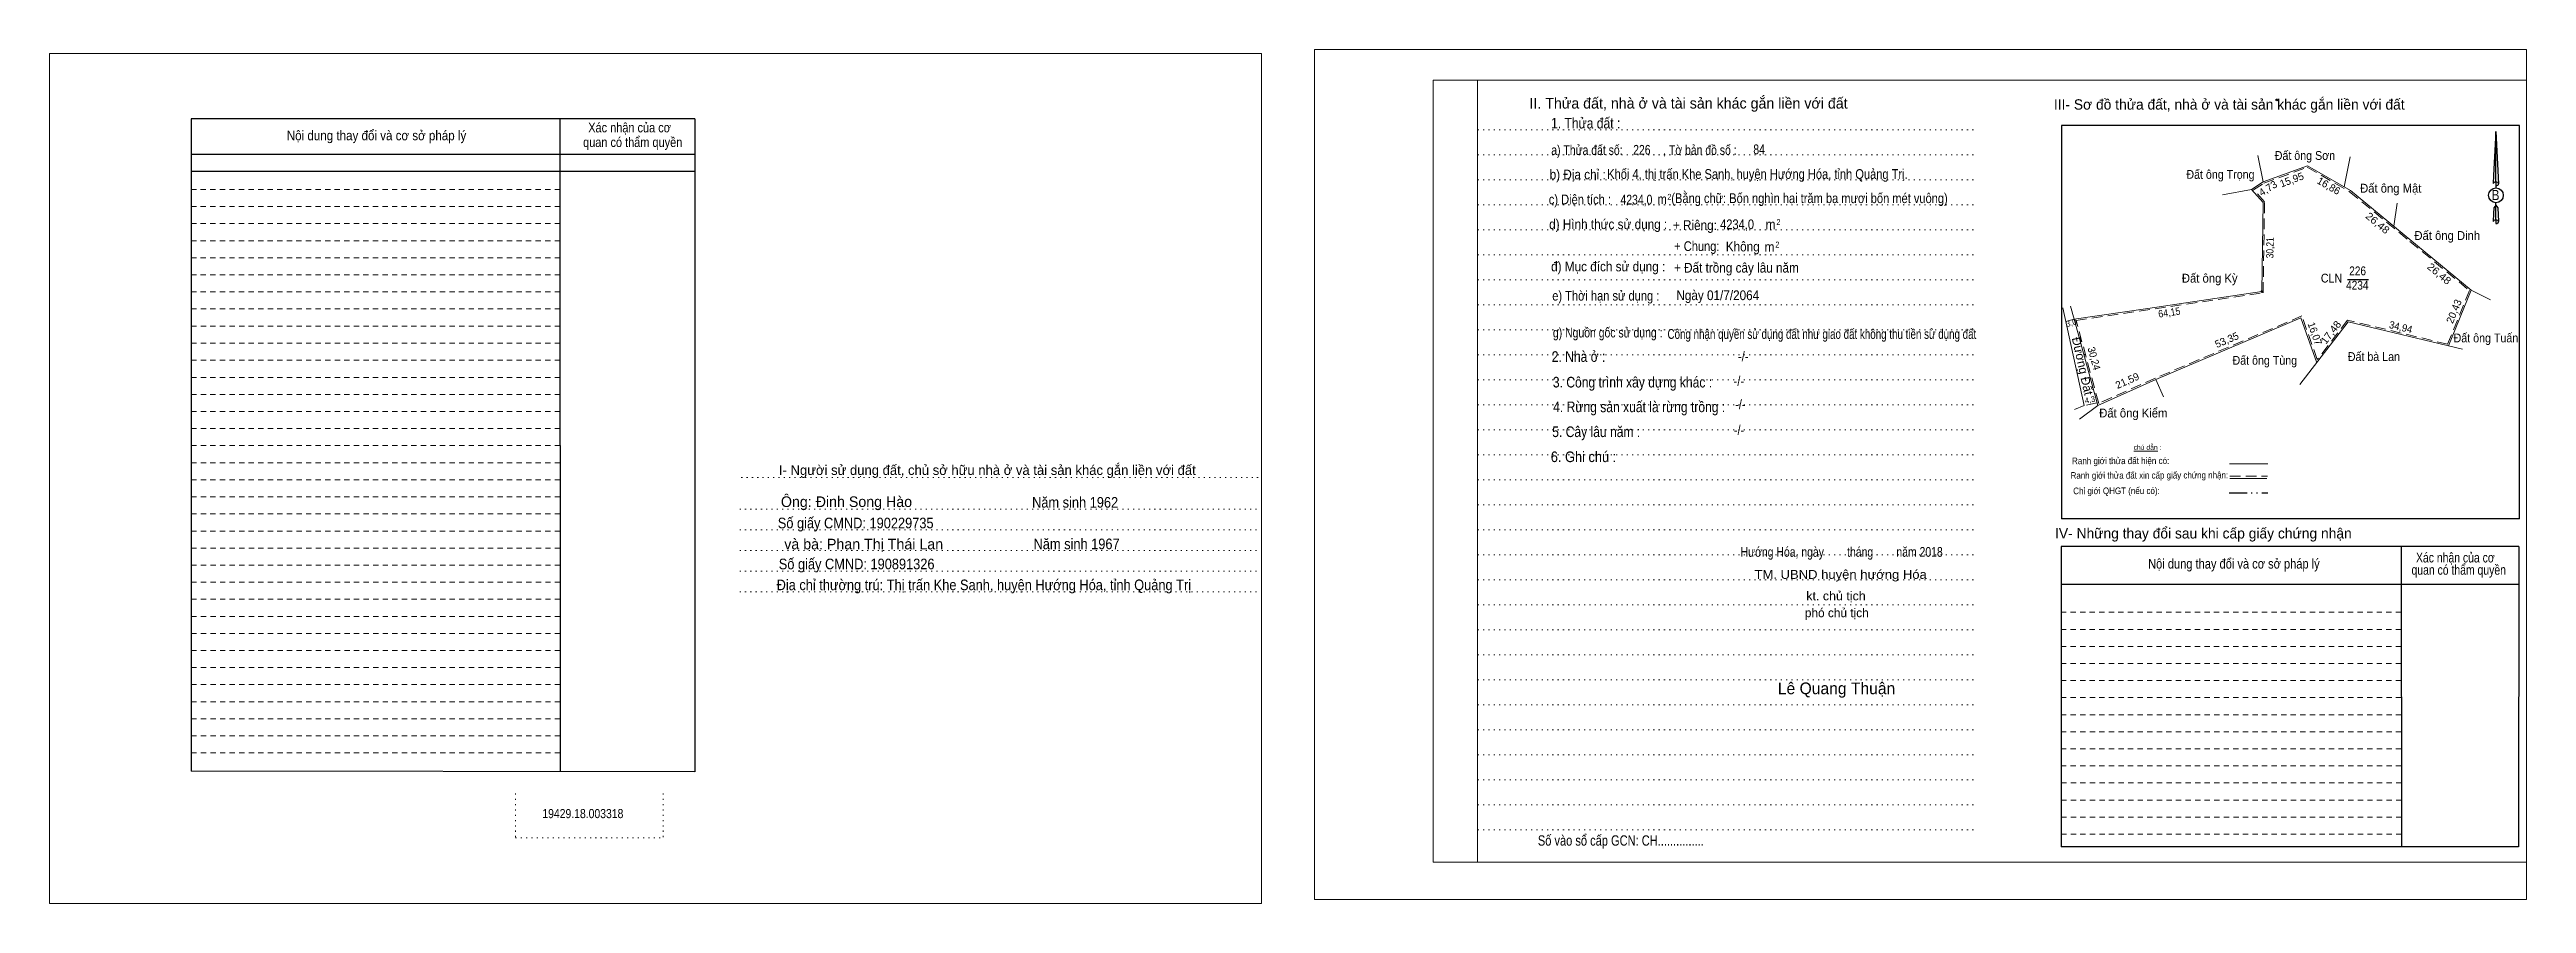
# Model space of a CAD drawing. Header units: metres. Extents: x 549105 to 551554, y 1837879 to 1838274.
# Drawn here: x 549105 to 549943, y 1837976 to 1838265 of the extents above; entities that cross this region are included whole.
import ezdxf
from ezdxf.enums import TextEntityAlignment as Align

# ---------------------------------------------------------------- set-up
doc = ezdxf.new("R2010")
doc.units = ezdxf.units.M
doc.header["$LTSCALE"] = 1.2
doc.header["$PDMODE"] = 32
doc.header["$PDSIZE"] = 0.6
for name, pattern in [('DASH_DOUBLE_DOT', [9.2, 5, -1.2, 0.3, -1.2, 0.3, -1.2]), ('DOTTED', [1.5, 0.3, -1.2]), ('MEDIUM_DASHED', [4.5, 3, -1.5]), ('SHORT_DASHED', [2.7, 1.5, -1.2])]:
    doc.linetypes.add(name, pattern=pattern)
for name, color, linetype, lineweight in [('1', 7, 'DOTTED', 13), ('10', 7, 'Continuous', 13), ('18', 7, 'Continuous', 25), ('2', 7, 'SHORT_DASHED', 13), ('28', 7, 'Continuous', 25), ('55', 7, 'Continuous', 13), ('62', 7, 'Continuous', 13)]:
    doc.layers.add(name, color=color, linetype=linetype, lineweight=lineweight)

msp = doc.modelspace()

# ---------------------------------------------------------------- texts
at = {"layer": '10'}
for s, width, p in [('Đất ông Sơn', 0.9, (549868.35, 1838227.5)), ('Đất ông Trọng', 0.9, (549839.745, 1838221.1)), ('Đất ông Mật', 0.95, (549897.41, 1838216.42)), ('Đất ông Dinh', 0.95, (549916.545, 1838200.39)), ('Đất ông Kỳ', 0.95, (549836.115, 1838185.93)), ('4234', 0.85, (549886.075, 1838183.55)), ('226', 0.85, (549886.19, 1838188.42)), ('Đất ông Tuấn', 0.9, (549929.635, 1838165.69)), ('Đất ông Tùng', 0.9, (549854.765, 1838158.11)), ('Đất bà Lan', 0.9, (549891.71, 1838159.37)), ('Đất ông Kiểm', 0.95, (549810.24, 1838140.24))]:
    msp.add_text(s, height=3, dxfattribs=dict(at, width=width)).set_placement(p, align=Align.CENTER)
for s, height, rotation, p in [('4,73', 2.5, 32.211, (549856.489, 1838216.823)), ('15,95', 2.5, 20.287, (549864.317, 1838219.603)), ('16,86', 2.5, 330.074, (549875.796, 1838217.642)), ('20,43', 2.5, 68.042, (549919.971, 1838175.743)), ('3,0', 2, 15.154, (549789.494, 1838171.328)), ('53,35', 2.5, 23.018, (549842.376, 1838165.359)), ('Đường Đất', 3, 282.456, (549791.553, 1838157.344)), ('21,59', 2.5, 24, (549808.707, 1838151.565))]:
    msp.add_text(s, height=height, rotation=rotation, dxfattribs=at).set_placement(p, align=Align.CENTER)
for s, height, rotation, width, p in [('26,48', 2.5, 320.455, 1.1, (549892.169, 1838205.151)), ('30,21', 2.5, 89.109, 0.85, (549857.735, 1838197.716)), ('26,48', 2.5, 320.455, 1.1, (549913.029, 1838187.991)), ('64,15', 2.5, 8.408, 0.9, (549822.607, 1838174.591)), ('16,07', 2.5, 289.371, 0.95, (549870.544, 1838168.235)), ('17,48', 2.5, 52.389, 1.05, (549878.125, 1838168.302)), ('34,94', 2.5, 346.461, 0.95, (549900.512, 1838169.66)), ('30,24', 2.5, 285.222, 0.95, (549795.773, 1838159.898)), ('4,3', 2, 12.486, 0.95, (549795.769, 1838145.281))]:
    msp.add_text(s, height=height, rotation=rotation, dxfattribs=dict(at, width=width)).set_placement(p, align=Align.CENTER)
at = {"layer": '10', "width": 0.9}
msp.add_text('CLN ', height=3, dxfattribs=at).set_placement((549881.97, 1838185.96), align=Align.RIGHT)
at = {"layer": '18'}
for s, height, p in [('II. Thửa đất, nhà ở và tài sản khác gắn liền với đất', 3.6, (549659.64, 1838244.92)), ('phó chủ tịch', 3, (549709.84, 1838072.56)), ('Lê Quang Thuận', 3.96, (549709.755, 1838046.48))]:
    msp.add_text(s, height=height, dxfattribs=at).set_placement(p, align=Align.CENTER)
for s, height, width, p in [('1. Thửa đất :', 3.6, 0.85, (549624.815, 1838238.16)), ('a) Thửa đất số:              , Tờ bản đồ số : ', 3.3, 0.8, (549645.035, 1838229.2)), ('226', 3.3, 0.8, (549643.835, 1838229.28)), ('84', 3.3, 0.8, (549683.54, 1838229.44)), ('b) Địa chỉ : ', 3.3, 0.9, (549622.66, 1838220.92)), ('Khối 4, thị trấn Khe Sanh, huyện Hướng Hóa, tỉnh Quảng Trị.', 3.3, 0.85, (549682.965, 1838221.08)), ('c) Diện tích :                                                   ', 3.3, 0.85, (549649.43, 1838212.48)), ('4234,0', 3.3, 0.8, (549642, 1838212.4)), (' m', 3.3, 0.85, (549650.195, 1838212.56)), ('2', 2, 0.75, (549653.175, 1838214)), ('(Bằng chữ: Bốn nghìn hai trăm ba mươi bốn mét vuông)', 3.3, 0.85, (549700.605, 1838212.88)), ('B', 3.456, 0.85, (549932.895, 1838213.88)), ('d) Hình thức sử dụng :', 3.3, 0.9, (549632.435, 1838204.08)), ('+ Riêng: ', 3.3, 0.9, (549662.35, 1838203.76)), ('4234,0', 3.3, 0.85, (549676.075, 1838204.04)), (' m', 3.3, 0.9, (549686.855, 1838204.04)), ('2', 2, 0.8, (549690.09, 1838205.44)), ('       + Chung:', 3.3, 0.85, (549658.8, 1838196.64)), ('Không', 3.3, 0.9, (549678, 1838196.51)), (' m', 3.3, 0.9, (549686.495, 1838196.39)), ('2', 2, 0.8, (549689.73, 1838197.83)), ('đ) Mục đích sử dụng :', 3.3, 0.9, (549632.435, 1838189.75)), ('+ Đất trồng cây lâu năm', 3.3, 0.9, (549675.85, 1838189.33)), ('e) Thời hạn sử dụng :', 3.3, 0.85, (549631.62, 1838179.84)), ('g) Nguồn gốc sử dụng :', 3.3, 0.8, (549632.275, 1838167.36)), ('Công nhận quyền sử dụng đất như giao đất không thu tiền sử dụng đất', 3.3, 0.75, (549704.795, 1838166.88)), ('2. Nhà ở :', 3.6, 0.85, (549622.395, 1838159.08)), ('3. Công trình xây dựng khác :', 3.6, 0.85, (549640.66, 1838150.4)), ('4. Rừng sản xuất là rừng trồng :', 3.6, 0.85, (549642.935, 1838142.04)), ('5. Cây lâu năm :', 3.6, 0.85, (549628.39, 1838133.6)), ('6. Ghi chú :', 3.6, 0.9, (549624.075, 1838125.12)), ('Hướng Hóa, ngày        tháng        năm 2018', 3.3, 0.8, (549711.485, 1838093.04)), ('TM. UBND huyện hướng Hóa', 3, 1.1, (549711.15, 1838085.56)), ('kt. chủ tịch', 3, 1.05, (549709.57, 1838078.28)), ('19429.18.003318', 3.1, 0.85, (549285.26, 1838004.48)), ('Số vào sổ cấp GCN: CH...............', 3.5, 0.8, (549636.72, 1837995.16))]:
    msp.add_text(s, height=height, dxfattribs=dict(at, width=width)).set_placement(p, align=Align.CENTER)
at = {"layer": '2'}
for s, width, p in [('Nội dung thay đổi và cơ sở pháp lý', 0.9, (549215.4, 1838234.16)), ('Nội dung thay đổi và cơ sở pháp lý', 0.9, (549215.4, 1838234.16)), (' quan có thẩm quyền', 0.85, (549301.62, 1838231.88)), (' quan có thẩm quyền', 0.85, (549301.62, 1838231.88)), ('Xác nhận của cơ', 0.85, (549301.075, 1838236.84)), ('Xác nhận của cơ', 0.85, (549301.075, 1838236.84))]:
    msp.add_text(s, height=3.261, dxfattribs=dict(at, width=width)).set_placement(p, align=Align.CENTER)
at = {"layer": '28'}
for s, height, p in [('III- Sơ đồ thửa đất, nhà ở và tài sản khác gắn liền với đất', 3.5, (549842.73, 1838244.56)), ('I- Người sử dụng đất, chủ sở hữu nhà ở và tài sản khác gắn liền với đất', 3.306, (549422.22, 1838120.76)), ('Ông: Đinh Song Hào', 3.6, (549374.53, 1838109.9)), ('IV- Những thay đổi sau khi cấp giấy chứng nhận', 3.5, (549833.97, 1838099.24)), ('và bà: Phan Thị Thái Lan', 3.6, (549380.35, 1838095.54))]:
    msp.add_text(s, height=height, dxfattribs=at).set_placement(p, align=Align.CENTER)
for s, height, width, p in [('-/-', 3.3, 0.85, (549678.155, 1838159.28)), ('-/-', 3.3, 0.85, (549676.675, 1838150.92)), ('-/-', 3.3, 0.85, (549677.195, 1838143.04)), ('-/-', 3.3, 0.85, (549676.755, 1838134.36)), ('Năm sinh 1962', 3.6, 0.9, (549451.94, 1838109.68)), ('Số giấy CMND: 190229735', 3.6, 0.9, (549377.635, 1838102.68)), ('Năm sinh 1967', 3.6, 0.9, (549452.445, 1838095.6)), ('Xác nhận của cơ', 3.3, 0.8, (549919.28, 1838091.12)), ('Địa chỉ thường trú: Thị trấn Khe Sanh, huyện Hướng Hóa, tỉnh Quảng Trị', 3.6, 0.9, (549421.035, 1838081.72)), ('Số giấy CMND: 190891326', 3.6, 0.9, (549377.965, 1838088.8)), ('Nội dung thay đổi và cơ sở pháp lý', 3.3, 0.85, (549844.3, 1838089.04)), (' quan có thẩm quyền', 3.3, 0.8, (549919.93, 1838086.96))]:
    msp.add_text(s, height=height, dxfattribs=dict(at, width=width)).set_placement(p, align=Align.CENTER)
at = {"layer": '55', "width": 0.9}
for s, height, p in [('Ranh giới thửa đất hiện có:', 2.26, (549805.963, 1838124.435)), ('Ranh giới thửa đất xin cấp giấy chứng nhận:', 2.24, (549815.688, 1838119.537)), ('Chỉ giới QHGT (nếu có):', 2.25, (549804.553, 1838114.272))]:
    msp.add_text(s, height=height, rotation=0.127, dxfattribs=at).set_placement(p, align=Align.CENTER)
at = {"layer": '55'}
msp.add_text('chú dẫn :', height=1.665, rotation=359.976, dxfattribs=at).set_placement((549815.065, 1838129.278), align=Align.CENTER)
at = {"layer": '62', "width": 0.9}
msp.add_text('Ngày 01/7/2064', height=3.3, dxfattribs=at).set_placement((549669.54, 1838180), align=Align.CENTER)

# ---------------------------------------------------------------- linework, layer by layer
at = {"layer": '1', "linetype": 'Continuous'}
for p, q in [((549573.16, 1838254.52), (549943.36, 1838254.52)), ((549573.16, 1838254.52), (549573.16, 1837989.52)), ((549943.36, 1838254.52), (549943.36, 1837987.32)), ((549573.16, 1837989.52), (549943.36, 1837989.52))]:
    msp.add_line(p, q, dxfattribs=at)
at = {"layer": '1'}
for p, q in [((549588.16, 1838254.52), (549588.16, 1837989.52)), ((549588.16, 1838254.52), (549588.16, 1837989.52)), ((549588.32, 1838237.72), (549757.4, 1838237.72)), ((549588.32, 1838229.24), (549757.4, 1838229.24)), ((549588.32, 1838220.8), (549757.4, 1838220.8)), ((549588.32, 1838212.32), (549757.4, 1838212.32)), ((549588.32, 1838203.84), (549757.4, 1838203.84)), ((549588.32, 1838195.36), (549757.4, 1838195.36)), ((549588.32, 1838186.88), (549757.4, 1838186.88)), ((549588.32, 1838178.44), (549757.4, 1838178.44)), ((549588.32, 1838169.96), (549757.4, 1838169.96)), ((549588.32, 1838161.48), (549757.4, 1838161.48)), ((549588.32, 1838153), (549757.4, 1838153)), ((549588.32, 1838144.56), (549757.4, 1838144.56)), ((549588.32, 1838136.08), (549757.4, 1838136.08)), ((549588.32, 1838127.6), (549757.4, 1838127.6)), ((549338.92, 1838119.92), (549515.04, 1838119.92)), ((549588.32, 1838119.12), (549757.4, 1838119.12)), ((549588.32, 1838110.64), (549757.4, 1838110.64)), ((549338.36, 1838109.12), (549514.44, 1838109.12)), ((549338.36, 1838102.12), (549514.44, 1838102.12)), ((549588.32, 1838102.16), (549757.4, 1838102.16)), ((549338.36, 1838095.12), (549514.44, 1838095.12)), ((549588.32, 1838093.72), (549757.4, 1838093.72)), ((549338.36, 1838088.12), (549514.44, 1838088.12)), ((549588.32, 1838085.24), (549757.4, 1838085.24)), ((549338.36, 1838081.12), (549514.44, 1838081.12)), ((549588.32, 1838076.76), (549757.4, 1838076.76)), ((549588.32, 1838068.28), (549757.4, 1838068.28)), ((549588.32, 1838059.84), (549757.4, 1838059.84)), ((549588.32, 1838051.36), (549757.4, 1838051.36)), ((549588.32, 1838042.88), (549757.4, 1838042.88)), ((549588.32, 1838034.4), (549757.4, 1838034.4)), ((549588.32, 1838025.92), (549757.4, 1838025.92)), ((549262.48, 1838012.84), (549262.48, 1837997.84)), ((549312.44, 1838012.84), (549312.44, 1837997.84)), ((549588.32, 1838017.48), (549757.4, 1838017.48)), ((549588.32, 1838009), (549757.4, 1838009)), ((549262.48, 1837997.84), (549312.44, 1837997.84)), ((549588.32, 1838000.52), (549757.4, 1838000.52))]:
    msp.add_line(p, q, dxfattribs=at)
at = {"layer": '1', "linetype": 'Continuous'}
for points in [[(549104.68, 1837975.56), (549515.08, 1837975.56), (549515.08, 1838263.56), (549104.68, 1838263.56)], [(549104.68, 1838263.56), (549515.08, 1838263.56), (549515.08, 1837975.56), (549104.68, 1837975.56)], [(549104.68, 1837975.56), (549515.08, 1837975.56), (549515.08, 1838263.56), (549104.68, 1838263.56)], [(549532.96, 1837976.92), (549943.36, 1837976.92), (549943.36, 1838264.92), (549532.96, 1838264.92)], [(549588.16, 1838254.52), (549943.36, 1838254.52), (549943.36, 1837989.52), (549588.16, 1837989.52)]]:
    msp.add_lwpolyline(points, close=True, dxfattribs=at)
at = {"layer": '10'}
for p, q in [((549852.4, 1838229.05), (549854.21, 1838220.03)), ((549883.72, 1838228.53), (549881.59, 1838218.41)), ((549854.21, 1838220.03), (549850.21, 1838217.51)), ((549869.17, 1838225.56), (549854.21, 1838220.03)), ((549869.17, 1838225.56), (549883.78, 1838217.15)), ((549854.18, 1838213.1), (549853.71, 1838182.89)), ((549924.62, 1838183.43), (549883.78, 1838217.15)), ((549898.48, 1838205.01), (549899.55, 1838212.88)), ((549790.25, 1838173.51), (549788.97, 1838177.9)), ((549916.98, 1838164.48), (549924.62, 1838183.43)), ((549931.23, 1838180.13), (549924.62, 1838183.43)), ((549798.19, 1838144.33), (549790.25, 1838173.51)), ((549817.91, 1838153.11), (549867.01, 1838173.97)), ((549883.01, 1838172.66), (549866.61, 1838151.37)), ((549867.01, 1838173.97), (549872.34, 1838158.81)), ((549883.01, 1838172.66), (549921.65, 1838163.35)), ((549798.19, 1838144.33), (549817.91, 1838153.11)), ((549792.02, 1838139.63), (549798.19, 1838144.33))]:
    msp.add_line(p, q, dxfattribs=at)
at = {"layer": '10', "lineweight": 25}
msp.add_line((549882.77, 1838187.04), (549889.91, 1838187.04), dxfattribs=at)
at = {"layer": '10', "linetype": 'MEDIUM_DASHED'}
for p, q in [((549787.37, 1838172.73), (549790.25, 1838173.51)), ((549797.94, 1838145.24), (549793.65, 1838144.29))]:
    msp.add_line(p, q, dxfattribs=at)
msp.add_lwpolyline([(549869.12, 1838225.01), (549883.49, 1838216.74), (549903.88, 1838199.9), (549924.02, 1838183.28), (549916.68, 1838165.07), (549882.81, 1838173.22), (549872.51, 1838159.84), (549867.3, 1838174.64), (549817.71, 1838153.57), (549798.52, 1838145.02), (549790.88, 1838173.1), (549854.2, 1838182.46), (549854.68, 1838213.29), (549850.98, 1838217.4), (549854.43, 1838219.58)], close=True, dxfattribs=at)
at = {"layer": '10'}
for points in [[(549854.18, 1838213.1), (549850.21, 1838217.51), (549840.49, 1838215.68)], [(549786.33, 1838177.43), (549793.65, 1838144.29), (549790.36, 1838142.99)], [(549853.71, 1838182.89), (549815.12, 1838177.15), (549790.25, 1838173.51)], [(549798.19, 1838144.33), (549817.91, 1838153.11), (549820.41, 1838147.22)]]:
    msp.add_lwpolyline(points, dxfattribs=at)
msp.add_point((549853.71, 1838182.89), dxfattribs=at)
at = {"layer": '18'}
for p, q in [((549933, 1838237.12), (549933.92, 1838219.44)), ((549933, 1838237.12), (549933.92, 1838219.44)), ((549933, 1838237.12), (549933.92, 1838219.44)), ((549932.24, 1838222.2), (549932.08, 1838219.48)), ((549933, 1838220.04), (549933, 1838219.36)), ((549933, 1838219.36), (549933, 1838218.84)), ((549933, 1838218.84), (549933, 1838218.16)), ((549933, 1838218.84), (549933, 1838218.16)), ((549933, 1838218.84), (549933, 1838218.16)), ((549933.92, 1838219.44), (549933.92, 1838219.48)), ((549933, 1838212.2), (549933, 1838213)), ((549933, 1838212.2), (549933, 1838213)), ((549933, 1838212.2), (549933, 1838213)), ((549933, 1838212.2), (549933.68, 1838211.24)), ((549933, 1838212.2), (549933.68, 1838211.24)), ((549933, 1838212.2), (549933.68, 1838211.24)), ((549933.68, 1838211.24), (549933.92, 1838206.6)), ((549933.68, 1838211.24), (549933.92, 1838206.6)), ((549933.68, 1838211.24), (549933.92, 1838206.6)), ((549933, 1838207.2), (549933, 1838206.52)), ((549933, 1838206.52), (549933, 1838206)), ((549933.92, 1838206.6), (549933.92, 1838206.64))]:
    msp.add_line(p, q, dxfattribs=at)
for points in [[(549933, 1838220.04), (549933, 1838237.12), (549932.24, 1838222.2)], [(549933, 1838207.2), (549933, 1838212.2), (549932.32, 1838211.24), (549932.24, 1838209.36), (549932.08, 1838206.64)]]:
    msp.add_lwpolyline(points, dxfattribs=at)
for centre, start_param, end_param in [((549933.028, 1838219.406), 1.5707963, 3.074452), ((549933.028, 1838219.406), 0.0671406, 1.5707963), ((549933.028, 1838219.406), 4.712389, 6.2831853), ((549933.028, 1838206.565), 2.4910694, 3.0742784), ((549933.028, 1838206.565), 1.5707963, 2.4910694), ((549933.028, 1838206.565), 0.0671406, 1.5707963), ((549933.028, 1838206.565), 4.712389, 6.2831853)]:
    msp.add_ellipse(centre, major_axis=(0.907, 0), ratio=0.655448, start_param=start_param, end_param=end_param, dxfattribs=at)
msp.add_ellipse((549933.027, 1838215.529), major_axis=(0, 2.516), ratio=0.983453, dxfattribs=at)
at = {"layer": '2', "linetype": 'Continuous', "lineweight": 25}
for p, q in [((549323.2, 1838241.48), (549152.68, 1838241.48)), ((549152.68, 1838241.48), (549152.68, 1838020.44)), ((549277.52, 1838241.48), (549277.6, 1838020.24)), ((549323.2, 1838229.4), (549152.88, 1838229.4)), ((549323.2, 1838223.6), (549152.88, 1838223.6))]:
    msp.add_line(p, q, dxfattribs=at)
at = {"layer": '2'}
for p, q in [((549277.52, 1838217.48), (549152.64, 1838217.48)), ((549277.52, 1838211.68), (549152.64, 1838211.68)), ((549277.52, 1838211.68), (549152.68, 1838211.68)), ((549277.52, 1838205.92), (549152.68, 1838205.92)), ((549277.52, 1838200.12), (549152.68, 1838200.12)), ((549277.52, 1838194.36), (549152.68, 1838194.36)), ((549277.52, 1838188.56), (549152.68, 1838188.56)), ((549277.52, 1838182.76), (549152.68, 1838182.76)), ((549277.56, 1838177), (549152.68, 1838177)), ((549277.56, 1838171.2), (549152.68, 1838171.2)), ((549277.56, 1838165.4), (549152.68, 1838165.4)), ((549277.56, 1838159.64), (549152.68, 1838159.64)), ((549277.56, 1838153.84), (549152.68, 1838153.84)), ((549277.56, 1838148.08), (549152.68, 1838148.08)), ((549277.56, 1838142.28), (549152.68, 1838142.28)), ((549277.56, 1838136.48), (549152.68, 1838136.48)), ((549277.56, 1838130.72), (549152.68, 1838130.72)), ((549277.56, 1838124.92), (549152.68, 1838124.92)), ((549277.56, 1838119.12), (549152.68, 1838119.12)), ((549277.56, 1838113.36), (549152.68, 1838113.36)), ((549277.56, 1838107.56), (549152.68, 1838107.56)), ((549277.56, 1838101.76), (549152.68, 1838101.76)), ((549277.6, 1838096), (549152.68, 1838096)), ((549277.6, 1838090.2), (549152.68, 1838090.2)), ((549277.6, 1838084.44), (549152.68, 1838084.44)), ((549277.6, 1838078.64), (549152.68, 1838078.64)), ((549277.6, 1838072.84), (549152.68, 1838072.84)), ((549900.92, 1838068.44), (549785.76, 1838068.44)), ((549277.6, 1838067.08), (549152.68, 1838067.08)), ((549277.6, 1838061.28), (549152.68, 1838061.28)), ((549900.92, 1838062.68), (549785.76, 1838062.68)), ((549277.6, 1838055.48), (549152.68, 1838055.48)), ((549900.92, 1838056.88), (549785.76, 1838056.88)), ((549900.92, 1838051.12), (549785.76, 1838051.12)), ((549277.6, 1838049.72), (549152.68, 1838049.72)), ((549277.6, 1838043.92), (549152.68, 1838043.92)), ((549900.96, 1838045.32), (549785.76, 1838045.32)), ((549277.6, 1838038.16), (549152.68, 1838038.16)), ((549900.96, 1838039.52), (549785.76, 1838039.52)), ((549277.6, 1838032.36), (549152.68, 1838032.36)), ((549277.6, 1838026.56), (549152.68, 1838026.56)), ((549900.96, 1838033.76), (549785.76, 1838033.76)), ((549900.96, 1838027.96), (549785.76, 1838027.96)), ((549900.96, 1838022.16), (549785.76, 1838022.16)), ((549901, 1838016.4), (549785.76, 1838016.4)), ((549901, 1838010.6), (549785.76, 1838010.6)), ((549901, 1838004.84), (549785.76, 1838004.84)), ((549901, 1837999.04), (549785.76, 1837999.04))]:
    msp.add_line(p, q, dxfattribs=at)
at = {"layer": '2', "linetype": 'Continuous', "lineweight": 25}
msp.add_lwpolyline([(549323.2, 1838241.48), (549323.12, 1838020.2), (549152.68, 1838020.44)], dxfattribs=at)
at = {"layer": '28'}
for p, q in [((549785.92, 1838239.2), (549785.92, 1838105.92)), ((549940.96, 1838105.92), (549785.92, 1838105.92)), ((549900.92, 1838096.52), (549901, 1837994.76)), ((549940.8, 1838096.52), (549940.72, 1837994.76)), ((549940.8, 1838083.6), (549785.76, 1838083.6)), ((549940.72, 1837994.76), (549785.76, 1837994.76))]:
    msp.add_line(p, q, dxfattribs=at)
at = {"layer": '28', "linetype": 'SHORT_DASHED', "lineweight": 13}
msp.add_line((549900.92, 1838074.24), (549785.76, 1838074.24), dxfattribs=at)
at = {"layer": '28'}
for points in [[(549940.96, 1838105.92), (549940.96, 1838239.2), (549785.92, 1838239.2)], [(549940.8, 1838096.52), (549785.76, 1838096.52), (549785.76, 1837994.76)]]:
    msp.add_lwpolyline(points, dxfattribs=at)
msp.add_point((549858.84, 1838247.84), dxfattribs=at)
at = {"layer": '55'}
for p, q in [((549810.44, 1838128.84), (549818.56, 1838128.8)), ((549842.82, 1838124.48), (549855.82, 1838124.48)), ((549842.94, 1838119.56), (549855.42, 1838119.56)), ((549842.94, 1838119.56), (549855.42, 1838119.56))]:
    msp.add_line(p, q, dxfattribs=at)
at = {"layer": '55', "linetype": 'MEDIUM_DASHED'}
msp.add_line((549842.9, 1838120.4), (549855.7, 1838120.4), dxfattribs=at)
at = {"layer": '55', "linetype": 'DASH_DOUBLE_DOT', "lineweight": 25}
msp.add_line((549842.74, 1838114.76), (549855.74, 1838114.76), dxfattribs=at)

msp.set_redraw_order([(e.dxf.handle, doc.entitydb.next_handle()) for e in msp.query("TEXT MTEXT ATTDEF DIMENSION ARC_DIMENSION")])  # texts and dimensions are drawn at this point

doc.saveas('drawing.dxf')
